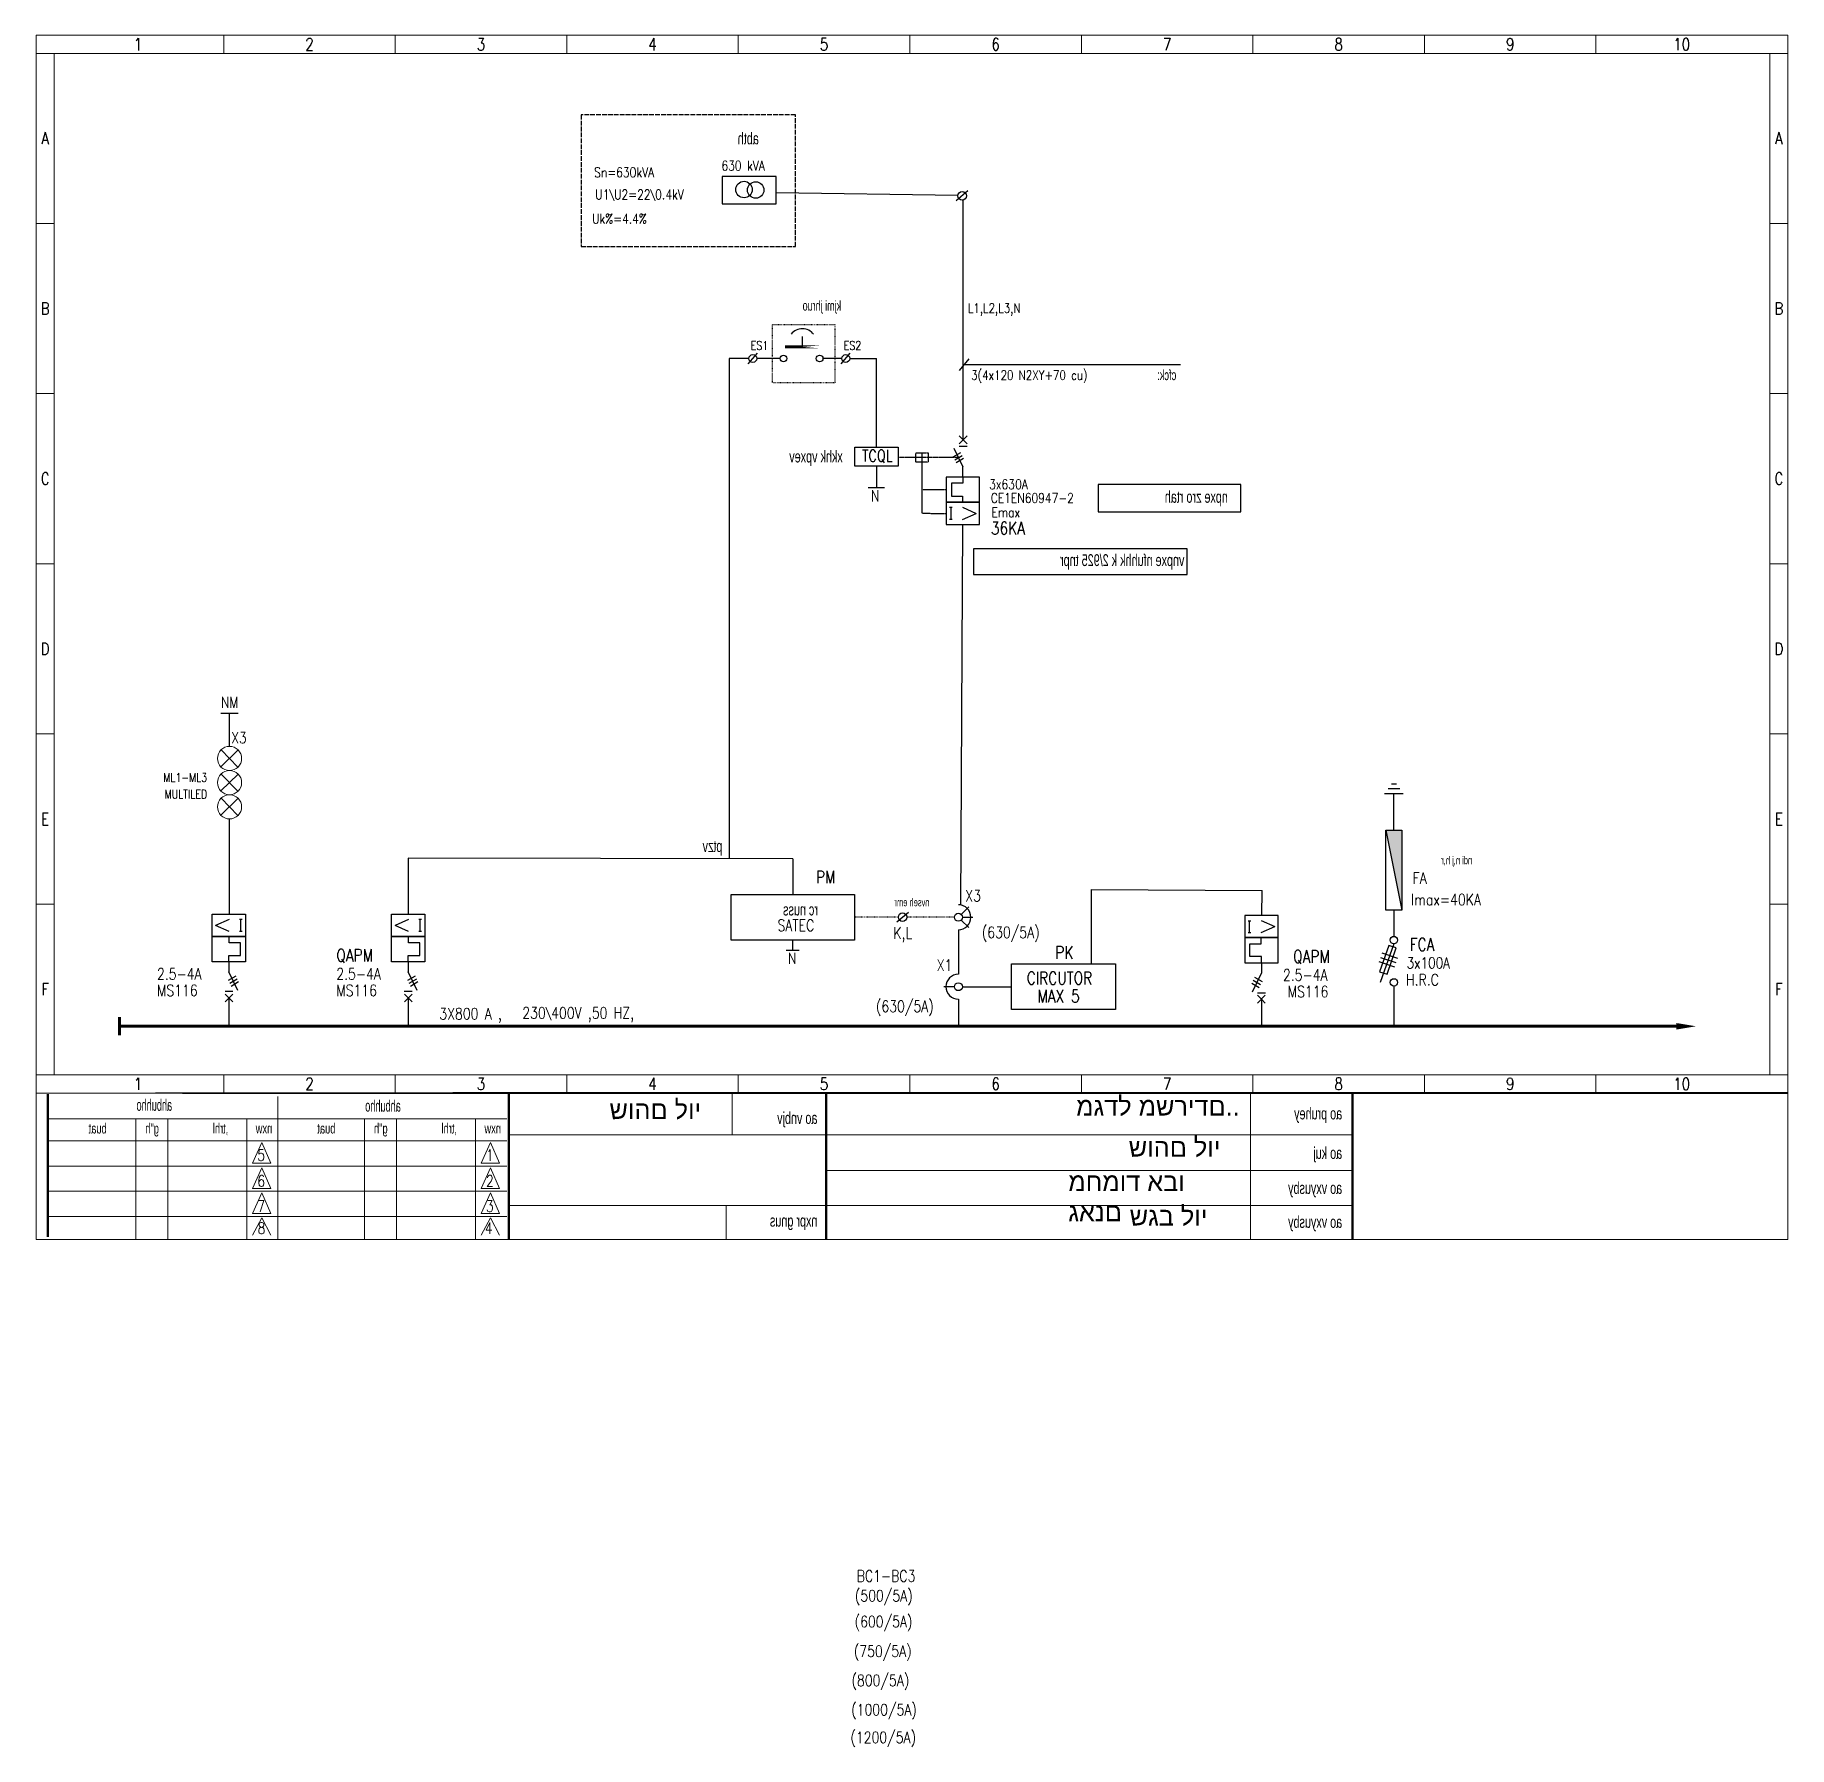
# Model space of a CAD drawing. Header units: millimetres. Extents: x 46170 to 87148, y 12751 to 40933.
# Drawn here: x 46170 to 50633, y 35153 to 39510 of the extents above; entities that cross this region are included whole.
import ezdxf
from ezdxf.enums import TextEntityAlignment as Align

# ---------------------------------------------------------------- set-up
doc = ezdxf.new("R2010")
doc.units = ezdxf.units.MM
for name, pattern in [('ACAD_ISO02W100', [15, 12, -3]), ('ACAD_ISO03W100', [30, 12, -18]), ('DASHED2', [9.525, 6.35, -3.175]), ('LONG_DASH', [0.8, 0.4, -0.4])]:
    doc.linetypes.add(name, pattern=pattern)
doc.layers.add('5', color=7, linetype='Continuous')
doc.layers.add('A3', color=3, linetype='Continuous')
doc.styles.add('ROMANS', font='romans.shx')
doc.styles.get("Standard").update_dxf_attribs({"font": 'arial.ttf'})
doc.styles.add('TECHNO_M', font='techno_m.shx')

msp = doc.modelspace()

# ---------------------------------------------------------------- texts
at = {"color": 7, "lineweight": 13, "style": 'ROMANS', "width": 0.8}
for s, height, p in [('1', 31.1, (46432.2, 39486.2)), ('1', 31.1, (46432.2, 39486.2)), ('1', 31.1, (46432.2, 39486.2)), ('1', 31.1, (46432.2, 39486.2)), ('2', 31.1, (46868.6, 39486.2)), ('2', 31.1, (46868.6, 39486.2)), ('2', 31.1, (46868.6, 39486.2)), ('2', 31.1, (46868.6, 39486.2)), ('3', 31.1, (47305, 39486.2)), ('3', 31.1, (47305, 39486.2)), ('3', 31.1, (47305, 39486.2)), ('3', 31.1, (47305, 39486.2)), ('4', 31.1, (47741.4, 39486.2)), ('4', 31.1, (47741.4, 39486.2)), ('4', 31.1, (47741.4, 39486.2)), ('4', 31.1, (47741.4, 39486.2)), ('5', 31.1, (48177.8, 39486.2)), ('5', 31.1, (48177.8, 39486.2)), ('5', 31.1, (48177.8, 39486.2)), ('5', 31.1, (48177.8, 39486.2)), ('6', 31.1, (48614.2, 39486.2)), ('6', 31.1, (48614.2, 39486.2)), ('7', 31.1, (49050.6, 39486.2)), ('7', 31.1, (49050.6, 39486.2)), ('8', 31.1, (49487, 39486.2)), ('8', 31.1, (49487, 39486.2)), ('9', 31.1, (49923.4, 39486.2)), ('9', 31.1, (49923.4, 39486.2)), ('10', 31.06, (50359.8, 39486.2)), ('10', 31.06, (50359.8, 39486.2)), ('A', 30.7, (46196.1, 39246.9)), ('A', 30.7, (50607.1, 39246.9)), ('B', 30.7, (46196.1, 38813.7)), ('B', 30.7, (50607.1, 38813.7)), ('C', 30.7, (46196.1, 38380.6)), ('C', 30.7, (50607.1, 38380.6)), ('D', 30.7, (46196.1, 37947.4)), ('D', 30.7, (50607.1, 37947.4)), ('E', 30.7, (46196.1, 37514.3)), ('E', 30.7, (50607.1, 37514.3)), ('F', 30.7, (46196.1, 37081.1)), ('F', 30.7, (50607.1, 37081.1)), ('1', 31.1, (46432.2, 36840.2)), ('1', 31.1, (46432.2, 36840.2)), ('1', 31.1, (46432.2, 36840.2)), ('1', 31.1, (46432.2, 36840.2)), ('2', 31.1, (46868.6, 36840.2)), ('2', 31.1, (46868.6, 36840.2)), ('2', 31.1, (46868.6, 36840.2)), ('2', 31.1, (46868.6, 36840.2)), ('3', 31.1, (47305, 36840.2)), ('3', 31.1, (47305, 36840.2)), ('3', 31.1, (47305, 36840.2)), ('3', 31.1, (47305, 36840.2)), ('4', 31.1, (47741.4, 36840.2)), ('4', 31.1, (47741.4, 36840.2)), ('4', 31.1, (47741.4, 36840.2)), ('4', 31.1, (47741.4, 36840.2)), ('5', 31.1, (48177.8, 36840.2)), ('5', 31.1, (48177.8, 36840.2)), ('5', 31.1, (48177.8, 36840.2)), ('5', 31.1, (48177.8, 36840.2)), ('6', 31.1, (48614.2, 36840.2)), ('6', 31.1, (48614.2, 36840.2)), ('7', 31.1, (49050.6, 36840.2)), ('7', 31.1, (49050.6, 36840.2)), ('8', 31.1, (49487, 36840.2)), ('8', 31.1, (49487, 36840.2)), ('9', 31.1, (49923.4, 36840.2)), ('9', 31.1, (49923.4, 36840.2)), ('10', 31.06, (50359.8, 36840.2)), ('10', 31.06, (50359.8, 36840.2))]:
    msp.add_text(s, height=height, dxfattribs=at).set_placement(p, align=Align.MIDDLE)
at = {"color": 7, "lineweight": -2, "style": 'TECHNO_M', "text_generation_flag": 2, "width": 0.8}
for s, height, p in [('abth', 30, (48011.7, 39231.4)), ('kjmi jhruo', 25, (48221.2, 38808.2)), ('cfck:', 26, (49074, 38631.3)), ('xkhk vpxev', 30, (48225.2, 38421.8)), ('npxe zro rtah', 30, (49205.1, 38319.2)), ('vnpxe nfuhhk k 2/925 tnpr', 30, (49094.5, 38158.2)), ('ptzv ', 30, (47919, 37430.3)), ('ndi n,j h,r', 20, (49826.5, 37399.3)), ('nvseh emr', 20, (48446, 37292.3)), ('rc nuss', 30, (48162.1, 37268.9))]:
    msp.add_text(s, height=height, dxfattribs=at).set_placement(p)
at = {"color": 7, "lineweight": -2, "style": 'ROMANS', "width": 0.8}
for s, height, p in [('630 kVA', 25, (47916.5, 39164.6)), ('Sn=630kVA', 25, (47593, 39147.7)), ('U1\\U2=22\\0.4kV', 25, (47595.6, 39091.1)), ('Uk%%%=4.4%%%', 25, (47587.5, 39029.6)), ('ES1', 22.12, (47991.2, 38708.5, -69710.7)), ('ES2', 22.12, (48227.7, 38708.5, -69710.7)), ('TCQL', 30, (48274.1, 38423.9, -59914.1)), ('3x630A', 25, (48597.5, 38353.7)), ('N', 29, (48296.9, 38322.4, -62024.4)), ('CE1EN60947-2', 25, (48601.6, 38318.7)), ('Emax', 25, (48603.9, 38282.2)), ('36KA', 32, (48602.2, 38238.4, -75649.1)), ('NM', 28, (46643.2, 37796.9, -75649.1)), ('X3', 28, (46670, 37707.2, -66309.5)), ('ML1-ML3', 22, (46496.6, 37608.9, -66309.5)), ('MULTILED', 22, (46499.7, 37566.6, -66309.5)), ('PM', 32, (48157.1, 37350.6, -60519.3)), ('FA', 29, (49675.3, 37349.5, -75649.1)), ('X3', 29, (48537.1, 37304.5, -60519.3)), ('Imax=40KA', 29, (49671.1, 37294.6, -75649.1)), ('SATEC', 29, (48059.3, 37229.1, -60519.3)), ('K,L', 29, (48354.2, 37209.7, -60519.3)), ('(630/5A)', 29, (48579.1, 37211.1, -60519.3)), ('QAPM', 32, (46936.8, 37151.3, -132958.4)), ('N', 28, (48085.7, 37145.5, -75649.1)), ('PK', 32, (48765.9, 37158.6, -5580.8)), ('QAPM', 32, (49371, 37148.5, -132958.4)), ('FCA', 32, (49667.9, 37179, -75649.1)), ('2.5-4A', 29, (46480.6, 37105.5, -132958.4)), ('2.5-4A', 29, (46936.8, 37105.5, -132958.4)), ('X1', 29, (48464.3, 37127.7, -60519.3)), ('CIRCUTOR', 32, (48693.2, 37093.4, -5580.8)), ('2.5-4A', 29, (49345.3, 37102.7, -132958.4)), ('3x100A', 28, (49659.9, 37134, -75649.1)), ('MS116', 29, (46480.6, 37063.5, -132958.4)), ('MS116', 29, (46936.8, 37063.5, -132958.4)), ('MS116', 29, (49357.4, 37060.6, -132958.4)), ('H.R.C', 29, (49658.5, 37090.6, -75649.1)), ('(630/5A)', 29, (48309.7, 37023, -60519.3)), ('MAX 5', 32, (48720.5, 37047.6, -5580.8)), ('3X800 A ,', 29, (47199, 37004.1, -75649.1)), ('230\\400V ,50 HZ, ', 29, (47409.9, 37006.3, -75649.1)), ('BC1-BC3', 29, (48260.9, 35573.2, -60519.3)), ('(500/5A)', 29, (48256.2, 35522.8, -60519.3)), ('(600/5A)', 29, (48255.5, 35457.2, -60519.3)), ('(750/5A)', 29, (48253.5, 35381.8, -60519.3)), ('(800/5A)', 29, (48247.5, 35307.4, -60519.3)), ('(1000/5A)', 29, (48246.8, 35232.7, -60519.3)), ('(1200/5A)', 29, (48244.8, 35162.3, -60519.3))]:
    msp.add_text(s, height=height, dxfattribs=at).set_placement(p)
at = {"color": 7, "lineweight": 13, "style": 'ROMANS', "width": 0.8}
for s, height, p in [('L1,L2,L3,N', 24, (48543.5, 38802.6, -75649.1)), ('3(4x120 N2XY+70 cu)', 24, (48551.9, 38632, -75649.1)), ('5', 29, (46735.8, 36644.4)), ('1', 29, (47317.6, 36644.4)), ('6', 29, (46735.8, 36578.6)), ('2', 29, (47317.6, 36578.6)), ('7', 29, (46735.8, 36514.3)), ('3', 29, (47317.6, 36514.3)), ('8', 29, (46736.6, 36458.4)), ('4', 29, (47314.7, 36458.4))]:
    msp.add_text(s, height=height, dxfattribs=at).set_placement(p)
at = {"color": 7, "lineweight": 13, "style": 'TECHNO_M', "text_generation_flag": 2}
for s, height, width, p in [('ahbuhho', 29, 0.7, (46519, 36771.7)), ('ahbuhho', 29, 0.7, (47100.9, 36769.6)), ('ao vnbjv ', 30, 0.8, (48160.8, 36738.3)), ('ao pruhey', 30, 0.8, (49495.9, 36749.8)), ('buat', 25.81, 0.8, (46352.6, 36713.9)), ('g"h', 25.81, 0.8, (46485.4, 36713.9)), (',trhl', 25.81, 0.8, (46662.1, 36713.9)), ('nxw', 25.81, 0.8, (46773.8, 36713.9)), ('buat', 25.81, 0.8, (46934.5, 36713.9)), ('g"h', 25.81, 0.8, (47067.3, 36713.9)), (',trhl', 25.81, 0.8, (47243.9, 36713.9)), ('nxw', 25.81, 0.8, (47355.7, 36713.9)), ('ao kuj', 30, 0.8, (49495.9, 36649.3)), ('ao vxyusby', 30, 0.8, (49495.9, 36560.2)), ('nxpr gnus', 30, 0.8, (48160.8, 36477)), ('ao vxyusby', 30, 0.8, (49495.9, 36473.8))]:
    msp.add_text(s, height=height, dxfattribs=dict(at, width=width)).set_placement(p)
at = {"lineweight": 53, "attachment_point": 1}
for s, insert, char_height in [('מגדל משרידם..', (48819.1, 36805.4), 46.033), ('שוהם לוי', (47631.7, 36796.6), 46.03), ('שוהם לוי', (48952.8, 36700.8), 46.03), ('מחמוד אבו גאנם', (48799.2, 36613.3), 46.033), ('שגב לוי', (48955.2, 36525.7), 46.03)]:
    msp.add_mtext_dynamic_manual_height_columns(s, width=421.091, gutter_width=230.2, heights=[234.7], dxfattribs=dict(at, insert=insert, char_height=char_height))

# ---------------------------------------------------------------- hatches: boundary and pattern name
at = {"lineweight": -2, "ltscale": 2}
msp.add_hatch(color=7, dxfattribs=at).paths.add_polyline_path([(49647.6, 37485.8), (49607.3, 37485.8), (49647.6, 37282)])

# ---------------------------------------------------------------- linework, layer by layer
at = {"color": 7, "linetype": 'ByBlock', "lineweight": 13, "ltscale": 2}
for p, q in [((46172.9, 36444.2), (46172.9, 39509.5)), ((46172.9, 39509.5), (50630, 39509.5)), ((46172.9, 36444.2), (46172.9, 39509.5)), ((46172.9, 39509.5), (50630, 39509.5)), ((50583.9, 39462.9), (50583.9, 36863.5)), ((46172.9, 36863.5), (50630, 36863.5)), ((47943.9, 36814.6), (47943.9, 36710.8)), ((49262.5, 36814.8), (49262.5, 36444.2)), ((46788.4, 36808), (46788.4, 36444.3)), ((46426.5, 36751.4), (46426.5, 36444.3)), ((46508.3, 36751.4), (46508.3, 36444.3)), ((46709.1, 36751.4), (46709.1, 36444.3)), ((47008.4, 36751.4), (47008.4, 36444.3)), ((47090.2, 36751.4), (47090.2, 36444.3)), ((47290.9, 36751.4), (47290.9, 36444.3)), ((47928.5, 36530.6), (47928.5, 36444.7))]:
    msp.add_line(p, q, dxfattribs=at)
at = {"color": 7, "linetype": 'ByBlock', "lineweight": 13}
for p, q in [((46650.4, 39509.5), (46650.4, 39462.9)), ((46650.4, 39509.5), (46650.4, 39462.9)), ((46650.4, 39509.5), (46650.4, 39462.9)), ((46650.4, 39509.5), (46650.4, 39462.9)), ((47086.8, 39509.5), (47086.8, 39462.9)), ((47086.8, 39509.5), (47086.8, 39462.9)), ((47086.8, 39509.5), (47086.8, 39462.9)), ((47086.8, 39509.5), (47086.8, 39462.9)), ((47523.2, 39509.5), (47523.2, 39462.9)), ((47523.2, 39509.5), (47523.2, 39462.9)), ((47523.2, 39509.5), (47523.2, 39462.9)), ((47523.2, 39509.5), (47523.2, 39462.9)), ((47959.6, 39509.5), (47959.6, 39462.9)), ((47959.6, 39509.5), (47959.6, 39462.9)), ((47959.6, 39509.5), (47959.6, 39462.9)), ((47959.6, 39509.5), (47959.6, 39462.9)), ((48396, 39509.5), (48396, 39462.9)), ((48396, 39509.5), (48396, 39462.9)), ((48396, 39509.5), (48396, 39462.9)), ((48396, 39509.5), (48396, 39462.9)), ((48832.4, 39509.5), (48832.4, 39462.9)), ((48832.4, 39509.5), (48832.4, 39462.9)), ((49268.8, 39509.5), (49268.8, 39462.9)), ((49268.8, 39509.5), (49268.8, 39462.9)), ((49705.2, 39509.5), (49705.2, 39462.9)), ((49705.2, 39509.5), (49705.2, 39462.9)), ((50141.6, 39509.5), (50141.6, 39462.9)), ((50141.6, 39509.5), (50141.6, 39462.9)), ((46172.9, 39462.9), (50630, 39462.9)), ((46172.9, 39030.3), (46218.9, 39030.3)), ((50583.9, 39030.3), (50630, 39030.3)), ((46172.9, 38597.1), (46218.9, 38597.1)), ((50583.9, 38597.1), (50630, 38597.1)), ((46172.9, 38164), (46218.9, 38164)), ((50583.9, 38164), (50630, 38164)), ((46172.9, 37730.8), (46218.9, 37730.8)), ((46172.9, 37730.8), (46218.9, 37730.8)), ((50583.9, 37730.8), (50630, 37730.8)), ((46172.9, 37297.7), (46218.9, 37297.7)), ((50583.9, 37297.7), (50630, 37297.7)), ((46650.4, 36863.5), (46650.4, 36816.9)), ((46650.4, 36863.5), (46650.4, 36816.9)), ((46650.4, 36863.5), (46650.4, 36816.9)), ((46650.4, 36863.5), (46650.4, 36816.9)), ((47086.8, 36863.5), (47086.8, 36816.9)), ((47086.8, 36863.5), (47086.8, 36816.9)), ((47086.8, 36863.5), (47086.8, 36816.9)), ((47086.8, 36863.5), (47086.8, 36816.9)), ((47523.2, 36863.5), (47523.2, 36816.9)), ((47523.2, 36863.5), (47523.2, 36816.9)), ((47523.2, 36863.5), (47523.2, 36816.9)), ((47523.2, 36863.5), (47523.2, 36816.9)), ((47959.6, 36863.5), (47959.6, 36816.9)), ((47959.6, 36863.5), (47959.6, 36816.9)), ((47959.6, 36863.5), (47959.6, 36816.9)), ((47959.6, 36863.5), (47959.6, 36816.9)), ((48396, 36863.5), (48396, 36816.9)), ((48396, 36863.5), (48396, 36816.9)), ((48396, 36863.5), (48396, 36816.9)), ((48396, 36863.5), (48396, 36816.9)), ((48832.4, 36863.5), (48832.4, 36816.9)), ((48832.4, 36863.5), (48832.4, 36816.9)), ((49268.8, 36863.5), (49268.8, 36816.9)), ((49268.8, 36863.5), (49268.8, 36816.9)), ((49705.2, 36863.5), (49705.2, 36816.9)), ((49705.2, 36863.5), (49705.2, 36816.9)), ((50141.6, 36863.5), (50141.6, 36816.9)), ((50141.6, 36863.5), (50141.6, 36816.9))]:
    msp.add_line(p, q, dxfattribs=at)
at = {"color": 7, "linetype": 'Continuous', "lineweight": 13}
for p, q in [((46218.9, 39462.9), (46218.9, 36863.5)), ((47370.3, 36751.4), (46206.5, 36751.4)), ((46788.4, 36751.4), (46788.4, 36751.4)), ((47375.7, 36760.3), (47375.7, 36760.3)), ((47370.3, 36694.9), (46206.5, 36694.9)), ((49522, 36710.8), (47375.7, 36710.8)), ((47370.3, 36630.9), (46206.5, 36630.9)), ((47370.3, 36566.8), (46206.5, 36566.8)), ((47370.3, 36502.8), (46206.5, 36502.8)), ((46788.4, 36502.8), (46788.4, 36502.8))]:
    msp.add_line(p, q, dxfattribs=at)
msp.add_line((48518.1, 39101.1), (48055.5, 39107.9))
at = {"color": 7, "ltscale": 2}
msp.add_line((48543.9, 39112.7), (48514, 39087.8), dxfattribs=at)
at = {"color": 7, "linetype": 'ByBlock', "ltscale": 2}
for p, q in [((48531.6, 38479.5), (48531.6, 39089.8)), ((47936.5, 38686.3), (47936.5, 37413.1)), ((48311, 38460.7), (48311, 38686.3)), ((48525.9, 37295.4), (48531.1, 38263.9))]:
    msp.add_line(p, q, dxfattribs=at)
at = {"color": 7, "lineweight": -2, "ltscale": 2}
for p, q in [((48122.7, 38715.9), (48122.7, 38742.7)), ((47985, 38672.6), (48008, 38700.1)), ((48221.5, 38672.6), (48244.5, 38700.1)), ((48311, 38412.5), (48311, 38358)), ((49603.4, 37579.2), (49651.5, 37579.2)), ((49612.6, 37591.6), (49642.3, 37591.6)), ((49621.1, 37603.5), (49633.8, 37603.5)), ((49627.4, 37485.8), (49627.4, 37579.2)), ((49607.3, 37485.8), (49647.6, 37282)), ((48392.5, 37276.7), (48362.6, 37251.8)), ((48081.4, 37180.4), (48114.7, 37180.4))]:
    msp.add_line(p, q, dxfattribs=at)
at = {"color": 7, "linetype": 'DASHED2', "lineweight": -2, "ltscale": 2}
msp.add_line((48122.7, 38715.9), (48122.7, 38742.7), dxfattribs=at)
at = {"color": 0, "linetype": 'ByBlock', "ltscale": 2}
for p, q in [((47986.6, 38686.3), (47936.5, 38686.3)), ((48065.9, 38686.3), (48006.5, 38686.3)), ((48223, 38686.3), (48175, 38686.3)), ((48242.9, 38686.3), (48311, 38686.3)), ((48522.7, 38655.8), (48546.6, 38685.6)), ((48534.7, 38670.8), (49084.4, 38670.8)), ((48426.9, 38292.3), (48427.2, 38446.4)), ((48098.5, 37413.1), (47119.7, 37414.6)), ((47119.7, 37414.4), (47119.7, 37271.7)), ((48098.5, 37413.1), (48098.5, 37322.3)), ((48857.2, 37334.7), (48857.4, 37145.2)), ((48857.2, 37334.7), (49292.5, 37332.4)), ((49291.4, 37332.4), (49290.6, 37268.8)), ((48098.1, 37180.4), (48098.1, 37206.2)), ((48529.6, 37087.5), (48654.3, 37087.5, 54938.6))]:
    msp.add_line(p, q, dxfattribs=at)
at = {"color": 7, "linetype": 'Continuous', "lineweight": -2}
for p, q in [((48541.9, 38489.9), (48521.2, 38469.2)), ((48531.6, 38479.5), (48521.2, 38489.9)), ((48531.6, 38479.5), (48541.9, 38469.2)), ((48542, 38462.3), (48521.1, 38462.3)), ((46673.4, 37075.1), (46653.6, 37075.1)), ((46673.4, 37048.8), (46653.7, 37068.5)), ((46663.5, 37058.7), (46653.7, 37048.8)), ((46663.5, 37058.7), (46673.4, 37068.5)), ((47129.6, 37075.1), (47109.8, 37075.1)), ((47129.6, 37048.8), (47109.9, 37068.5)), ((47119.8, 37058.7), (47109.9, 37048.8)), ((47119.8, 37058.7), (47129.6, 37068.5)), ((49280.6, 37072.2), (49300.5, 37072.2)), ((49280.7, 37046), (49300.3, 37065.7)), ((49290.5, 37055.8), (49280.7, 37065.7)), ((49290.5, 37055.8), (49300.3, 37046))]:
    msp.add_line(p, q, dxfattribs=at)
at = {"linetype": 'LONG_DASH', "ltscale": 2}
for p, q in [((48519.6, 38434.3), (48367.7, 38434.3)), ((48427, 38352.7), (48488.8, 38352.6)), ((48426.9, 38292.3), (48488.6, 38292.2))]:
    msp.add_line(p, q, dxfattribs=at)
at = {"lineweight": -2}
for p, q in [((48506.5, 38436.2), (48525.4, 38447.3)), ((48508.1, 38458.1), (48531.1, 38410.5)), ((48510.1, 38428.7), (48529, 38439.8)), ((48513.7, 38421.3), (48532.6, 38432.4)), ((48531.1, 38386), (48531.1, 38410.5)), ((48531.1, 38386), (48531.1, 38368.7)), ((48531.1, 38368.7), (48501.7, 38368.7)), ((48501.7, 38368.7), (48501.7, 38336.2)), ((48501.7, 38336.2), (48530.2, 38336.2)), ((48530.2, 38336.2), (48530.2, 38320.3)), ((48497, 38307.6), (48504, 38307.6)), ((48500.5, 38307.6), (48500.5, 38277.3)), ((48530.2, 38307.6), (48564.7, 38292.1)), ((48530.2, 38276.6), (48564.7, 38292.1)), ((48497, 38277.3), (48504, 38277.3))]:
    msp.add_line(p, q, dxfattribs=at)
at = {"linetype": 'ByBlock', "ltscale": 2}
for p, q in [((48290.1, 38358), (48331.9, 38358)), ((46643.4, 37783.4), (46686.9, 37783.4)), ((46665.1, 37699.2), (46665.1, 37783.4)), ((46665.1, 37271.7), (46665.1, 37514.6))]:
    msp.add_line(p, q, dxfattribs=at)
at = {"color": 7, "lineweight": 13}
for p, q in [((46642.8, 37647.3), (46686.8, 37690.2)), ((46686.6, 37646.4), (46643.7, 37690.4)), ((46642.8, 37585.7), (46686.8, 37628.7)), ((46686.6, 37584.9), (46643.7, 37628.8)), ((46642.8, 37524.2), (46686.8, 37567.2)), ((46686.6, 37523.4), (46643.7, 37567.3)), ((46746.9, 36691), (46723.3, 36638.3)), ((46746.9, 36691), (46770.4, 36638.3)), ((47328.8, 36691), (47305.2, 36638.3)), ((47328.8, 36691), (47352.3, 36638.3)), ((46723.3, 36638.3), (46770.4, 36638.3)), ((47305.2, 36638.3), (47352.3, 36638.3)), ((46746.9, 36626.9), (46723.3, 36574.3)), ((46746.9, 36626.9), (46770.4, 36574.3)), ((47328.8, 36626.9), (47305.2, 36574.3)), ((47328.8, 36626.9), (47352.3, 36574.3)), ((46723.3, 36574.3), (46770.4, 36574.3)), ((46746.9, 36562.9), (46723.3, 36510.2)), ((46746.9, 36562.9), (46770.4, 36510.2)), ((47305.2, 36574.3), (47352.3, 36574.3)), ((47328.8, 36562.9), (47305.2, 36510.2)), ((47328.8, 36562.9), (47352.3, 36510.2)), ((46723.3, 36510.2), (46770.4, 36510.2)), ((47305.2, 36510.2), (47352.3, 36510.2)), ((46746.9, 36498.8), (46723.3, 36455.1)), ((46746.9, 36498.8), (46770.4, 36455.1)), ((47328.8, 36498.8), (47305.2, 36455.1)), ((47328.8, 36498.8), (47352.3, 36455.1))]:
    msp.add_line(p, q, dxfattribs=at)
at = {"color": 7, "lineweight": -2}
for p, q in [((46664.3, 37258.9), (46629.8, 37243.4)), ((47120.5, 37258.9), (47086.1, 37243.4)), ((48526.6, 37271.4), (48545.7, 37290.5)), ((48529.6, 37264.3), (48556.6, 37264.3)), ((49627.4, 37282), (49627.4, 37215.7)), ((46664.3, 37227.9), (46629.8, 37243.4)), ((46664.3, 37199.3), (46664.3, 37215.2)), ((46697.5, 37258.3), (46690.6, 37258.3)), ((46697.5, 37227.9), (46690.6, 37227.9)), ((46694.1, 37227.9), (46694.1, 37258.3)), ((47120.5, 37227.9), (47086.1, 37243.4)), ((47120.5, 37199.3), (47120.5, 37215.2)), ((47153.8, 37258.3), (47146.8, 37258.3)), ((47153.8, 37227.9), (47146.8, 37227.9)), ((47150.3, 37227.9), (47150.3, 37258.3)), ((48526.6, 37257.1), (48545.7, 37238)), ((49256.5, 37255.4), (49263.5, 37255.4)), ((49256.5, 37225.1), (49263.5, 37225.1)), ((49260, 37225.1), (49260, 37255.4)), ((49289.7, 37256.1), (49324.2, 37240.6)), ((49289.7, 37225.1), (49324.2, 37240.6)), ((46692.9, 37199.3), (46664.3, 37199.3)), ((46692.9, 37166.9), (46692.9, 37199.3)), ((47149.1, 37199.3), (47120.5, 37199.3)), ((47149.1, 37166.9), (47149.1, 37199.3)), ((49261.1, 37164), (49261.1, 37196.5)), ((49261.1, 37196.5), (49289.7, 37196.5)), ((49289.7, 37196.5), (49289.7, 37212.4)), ((46663.5, 37149.6), (46663.5, 37166.9)), ((46663.5, 37166.9), (46692.9, 37166.9)), ((46663.5, 37149.6), (46663.5, 37125.1)), ((46686.5, 37077.5), (46663.5, 37125.1)), ((47119.7, 37149.6), (47119.7, 37166.9)), ((47119.7, 37166.9), (47149.1, 37166.9)), ((47119.7, 37149.6), (47119.7, 37125.1)), ((47142.7, 37077.5), (47119.7, 37125.1)), ((49290.6, 37164), (49261.1, 37164)), ((49290.6, 37146.7), (49290.6, 37164)), ((49290.6, 37146.7), (49290.6, 37122.2)), ((46680.9, 37114.3), (46661.9, 37103.2)), ((46684.5, 37106.8), (46665.5, 37095.7)), ((46688, 37099.5), (46669, 37088.4)), ((47137.1, 37114.3), (47118.1, 37103.2)), ((47140.7, 37106.8), (47121.7, 37095.7)), ((47144.2, 37099.5), (47125.3, 37088.4)), ((48509.4, 37087.5), (48482.4, 37087.5)), ((49266, 37096.7), (49285, 37085.6)), ((49267.5, 37074.7), (49290.6, 37122.2)), ((49269.6, 37104), (49288.5, 37092.9)), ((49273.2, 37111.4), (49292.1, 37100.3)), ((49627.5, 37089.1), (49627.4, 36986.7))]:
    msp.add_line(p, q, dxfattribs=at)
at = {"color": 7, "linetype": 'ACAD_ISO03W100', "lineweight": -2, "ltscale": 0.1}
for p, q in [((48366.7, 37264.3), (48255.5, 37264.3)), ((48509.4, 37264.3), (48388.4, 37264.3))]:
    msp.add_line(p, q, dxfattribs=at)
at = {"color": 7, "linetype": 'ByBlock', "lineweight": -2, "ltscale": 2}
for p, q in [((48519.5, 37232.5), (48519.5, 37119.3)), ((49627.4, 37196.8), (49592.9, 37098.5)), ((49597, 37173.4), (49636.9, 37160.5)), ((49589.3, 37151.4), (49629.1, 37138.4)), ((49593, 37161.9), (49632.8, 37149)), ((46663.5, 37058.7), (46663.5, 36986.7)), ((47119.8, 37058.7), (47119.8, 36986.7)), ((48519.5, 37055.7), (48519.5, 36986.7)), ((49290.5, 37055.8), (49290.5, 36983.9))]:
    msp.add_line(p, q, dxfattribs=at)
at = {"color": 0, "linetype": 'ByBlock', "lineweight": 60, "ltscale": 2}
for p, q in [((46385.2, 37009.6), (46385.2, 36963.8)), ((50346.2, 36986.7), (46385.2, 36986.7))]:
    msp.add_line(p, q, dxfattribs=at)
at = {"color": 7, "lineweight": 13, "ltscale": 2}
for p, q in [((48182.9, 36619.6), (49522, 36619.6)), ((47375.7, 36530.6), (49522, 36530.6))]:
    msp.add_line(p, q, dxfattribs=at)
at = {"color": 7, "linetype": 'ByBlock', "lineweight": 13, "ltscale": 2}
for points in [[(46172.9, 36444.2), (50630, 36444.2), (50630, 39509.5), (46172.9, 39509.5)], [(46172.9, 39509.5), (50630, 39509.5), (50630, 36444.2), (46172.9, 36444.2)], [(46172.9, 36444.2), (50630, 36444.2), (50630, 39509.5), (46172.9, 39509.5)], [(46172.9, 39509.5), (50630, 39509.5), (50630, 36444.2), (46172.9, 36444.2)], [(46172.9, 36863.5), (50630, 36863.5), (50630, 36816.9), (46172.9, 36816.9)]]:
    msp.add_lwpolyline(points, close=True, dxfattribs=at)
at = {"color": 0, "linetype": 'ACAD_ISO02W100'}
msp.add_lwpolyline([(48104.9, 39306.4), (47559.5, 39306.4), (47559.5, 38971.4), (48104.9, 38971.4)], close=True, dxfattribs=at)
msp.add_lwpolyline([(48055.5, 39149.3), (47918.6, 39149.3), (47918.6, 39079.8), (48055.5, 39079.8)], close=True)
at = {"color": 7, "linetype": 'ACAD_ISO03W100', "lineweight": -2, "ltscale": 0.1}
msp.add_lwpolyline([(48205.4, 38772.9), (48205.4, 38624.2), (48046.3, 38624.2), (48046.3, 38772.9)], close=True, dxfattribs=at)
at = {"color": 7, "lineweight": -2, "ltscale": 2, "const_width": 7.5}
msp.add_lwpolyline([(48167.3, 38715.9), (48167.3, 38715.9), (48078.1, 38715.9), (48078.1, 38715.9)], close=True, dxfattribs=at)
at = {"linetype": 'LONG_DASH', "ltscale": 2}
msp.add_lwpolyline([(48411.5, 38446.5), (48442.9, 38446.4), (48442.9, 38422.5), (48411.4, 38422.6)], close=True, dxfattribs=at)
at = {"lineweight": -2}
for points in [[(48573.6, 38384.6), (48488.6, 38384.6), (48488.6, 38320.3), (48573.6, 38320.3)], [(48573.6, 38320.3), (48488.6, 38320.3), (48488.6, 38263.9), (48573.6, 38263.9)]]:
    msp.add_lwpolyline(points, close=True, dxfattribs=at)
at = {"color": 0, "linetype": 'ByBlock'}
for points in [[(49238, 38366), (48874.9, 38366), (48874.9, 38295.8), (49238, 38295.8)], [(49101.8, 38202.2), (48557.6, 38202.2), (48557.6, 38136.6), (49101.8, 38136.6)]]:
    msp.add_lwpolyline(points, close=True, dxfattribs=at)
at = {"color": 7, "lineweight": -2, "ltscale": 2}
msp.add_lwpolyline([(49607.3, 37485.8), (49647.6, 37485.8), (49647.6, 37282), (49607.3, 37282)], close=True, dxfattribs=at)
at = {"color": 7, "linetype": 'ByBlock', "lineweight": -2, "ltscale": 2}
for points in [[(47941.4, 37322.3), (48255.5, 37322.3), (48255.5, 37206.2), (47941.4, 37206.2)], [(49591.1, 37125.7), (49610.3, 37119.5), (49633.5, 37186.2), (49614.3, 37192.4)]]:
    msp.add_lwpolyline(points, close=True, dxfattribs=at)
at = {"color": 7, "lineweight": -2}
for points in [[(46706, 37215.2), (46621, 37215.2), (46621, 37271.7), (46706, 37271.7)], [(47162.2, 37215.2), (47077.2, 37215.2), (47077.2, 37271.7), (47162.2, 37271.7)], [(49248.1, 37212.4), (49333.1, 37212.4), (49333.1, 37268.8), (49248.1, 37268.8)], [(46706, 37151), (46621, 37151), (46621, 37215.2), (46706, 37215.2)], [(47162.2, 37151), (47077.2, 37151), (47077.2, 37215.2), (47162.2, 37215.2)], [(49248.1, 37148.1), (49333.1, 37148.1), (49333.1, 37212.4), (49248.1, 37212.4)]]:
    msp.add_lwpolyline(points, close=True, dxfattribs=at)
at = {"color": 7, "linetype": 'ByBlock', "lineweight": -2, "ltscale": 2, "elevation": 54938.6}
msp.add_lwpolyline([(48654.3, 37145.6), (48918.8, 37145.6), (48918.8, 37029.4), (48654.3, 37029.4)], close=True, dxfattribs=at)
at = {"color": 7, "linetype": 'ByBlock', "lineweight": 13, "ltscale": 2, "const_width": 5}
msp.add_lwpolyline([(46172.9, 36816.9), (50630, 36816.9), (50630, 36816.9), (46172.9, 36816.9)], close=True, dxfattribs=at)
for centre in [(47974.1, 39116.3), (48003.8, 39115.1)]:
    msp.add_circle(centre, 21)
at = {"color": 7, "ltscale": 2}
msp.add_circle((48528.9, 39100.3), 10.8, dxfattribs=at)
at = {"color": 7, "lineweight": -2, "ltscale": 2}
for centre, radius in [((47996.5, 38686.3), 9.97), ((48074.4, 38686.3), 8.51), ((48166.5, 38686.3), 8.51), ((48233, 38686.3), 9.97), ((48377.5, 37264.3), 10.8)]:
    msp.add_circle(centre, radius, dxfattribs=at)
at = {"color": 7, "lineweight": 13}
for centre in [(46665.1, 37668.4), (46665.1, 37606.9), (46665.1, 37545.3)]:
    msp.add_circle(centre, 30.8, dxfattribs=at)
at = {"color": 7, "lineweight": -2}
for centre in [(48519.5, 37264.3), (48519.5, 37087.5)]:
    msp.add_circle(centre, 10.1, dxfattribs=at)
at = {"color": 7, "linetype": 'ByBlock', "lineweight": -2, "ltscale": 2}
for centre in [(49627.4, 37206.2), (49627.5, 37098.5)]:
    msp.add_circle(centre, 9.42, dxfattribs=at)
at = {"color": 7, "lineweight": -2, "ltscale": 2}
msp.add_arc((48122.6, 38725.9), 36.1, 37.635, 141.9667, dxfattribs=at)
at = {"color": 7, "lineweight": -2}
for centre, start, end in [((48519.5, 37264.3), 270, 90), ((48519.5, 37087.5), 90, 270)]:
    msp.add_arc(centre, 31.8, start, end, dxfattribs=at)
at = {"color": 7, "linetype": 'ByBlock', "lineweight": -2, "ltscale": 30}
msp.add_solid([(50346.2, 36995), (50396.2, 36986.7), (50346.2, 36978.4)], dxfattribs=at)
at = {"layer": '5', "color": 7, "lineweight": -2}
msp.add_lwpolyline([(48256.1, 38412.5), (48256.1, 38460.7), (48366, 38460.7), (48366, 38412.5), (48256.1, 38412.5)], dxfattribs=at)
at = {"layer": 'A3', "color": 7, "lineweight": 13, "const_width": 5.63}
for points in [[(46202.8, 36450.4), (46202.8, 36814.1)], [(47375.7, 36444.2), (47375.7, 36816.9)], [(48182.9, 36444.2), (48182.9, 36818.5)], [(49522, 36444.2), (49522, 36815.7)]]:
    msp.add_lwpolyline(points, dxfattribs=at)

msp.set_redraw_order([(e.dxf.handle, doc.entitydb.next_handle()) for e in msp.query("TEXT MTEXT ATTDEF DIMENSION ARC_DIMENSION")])  # texts and dimensions are drawn at this point

doc.saveas('drawing.dxf')
